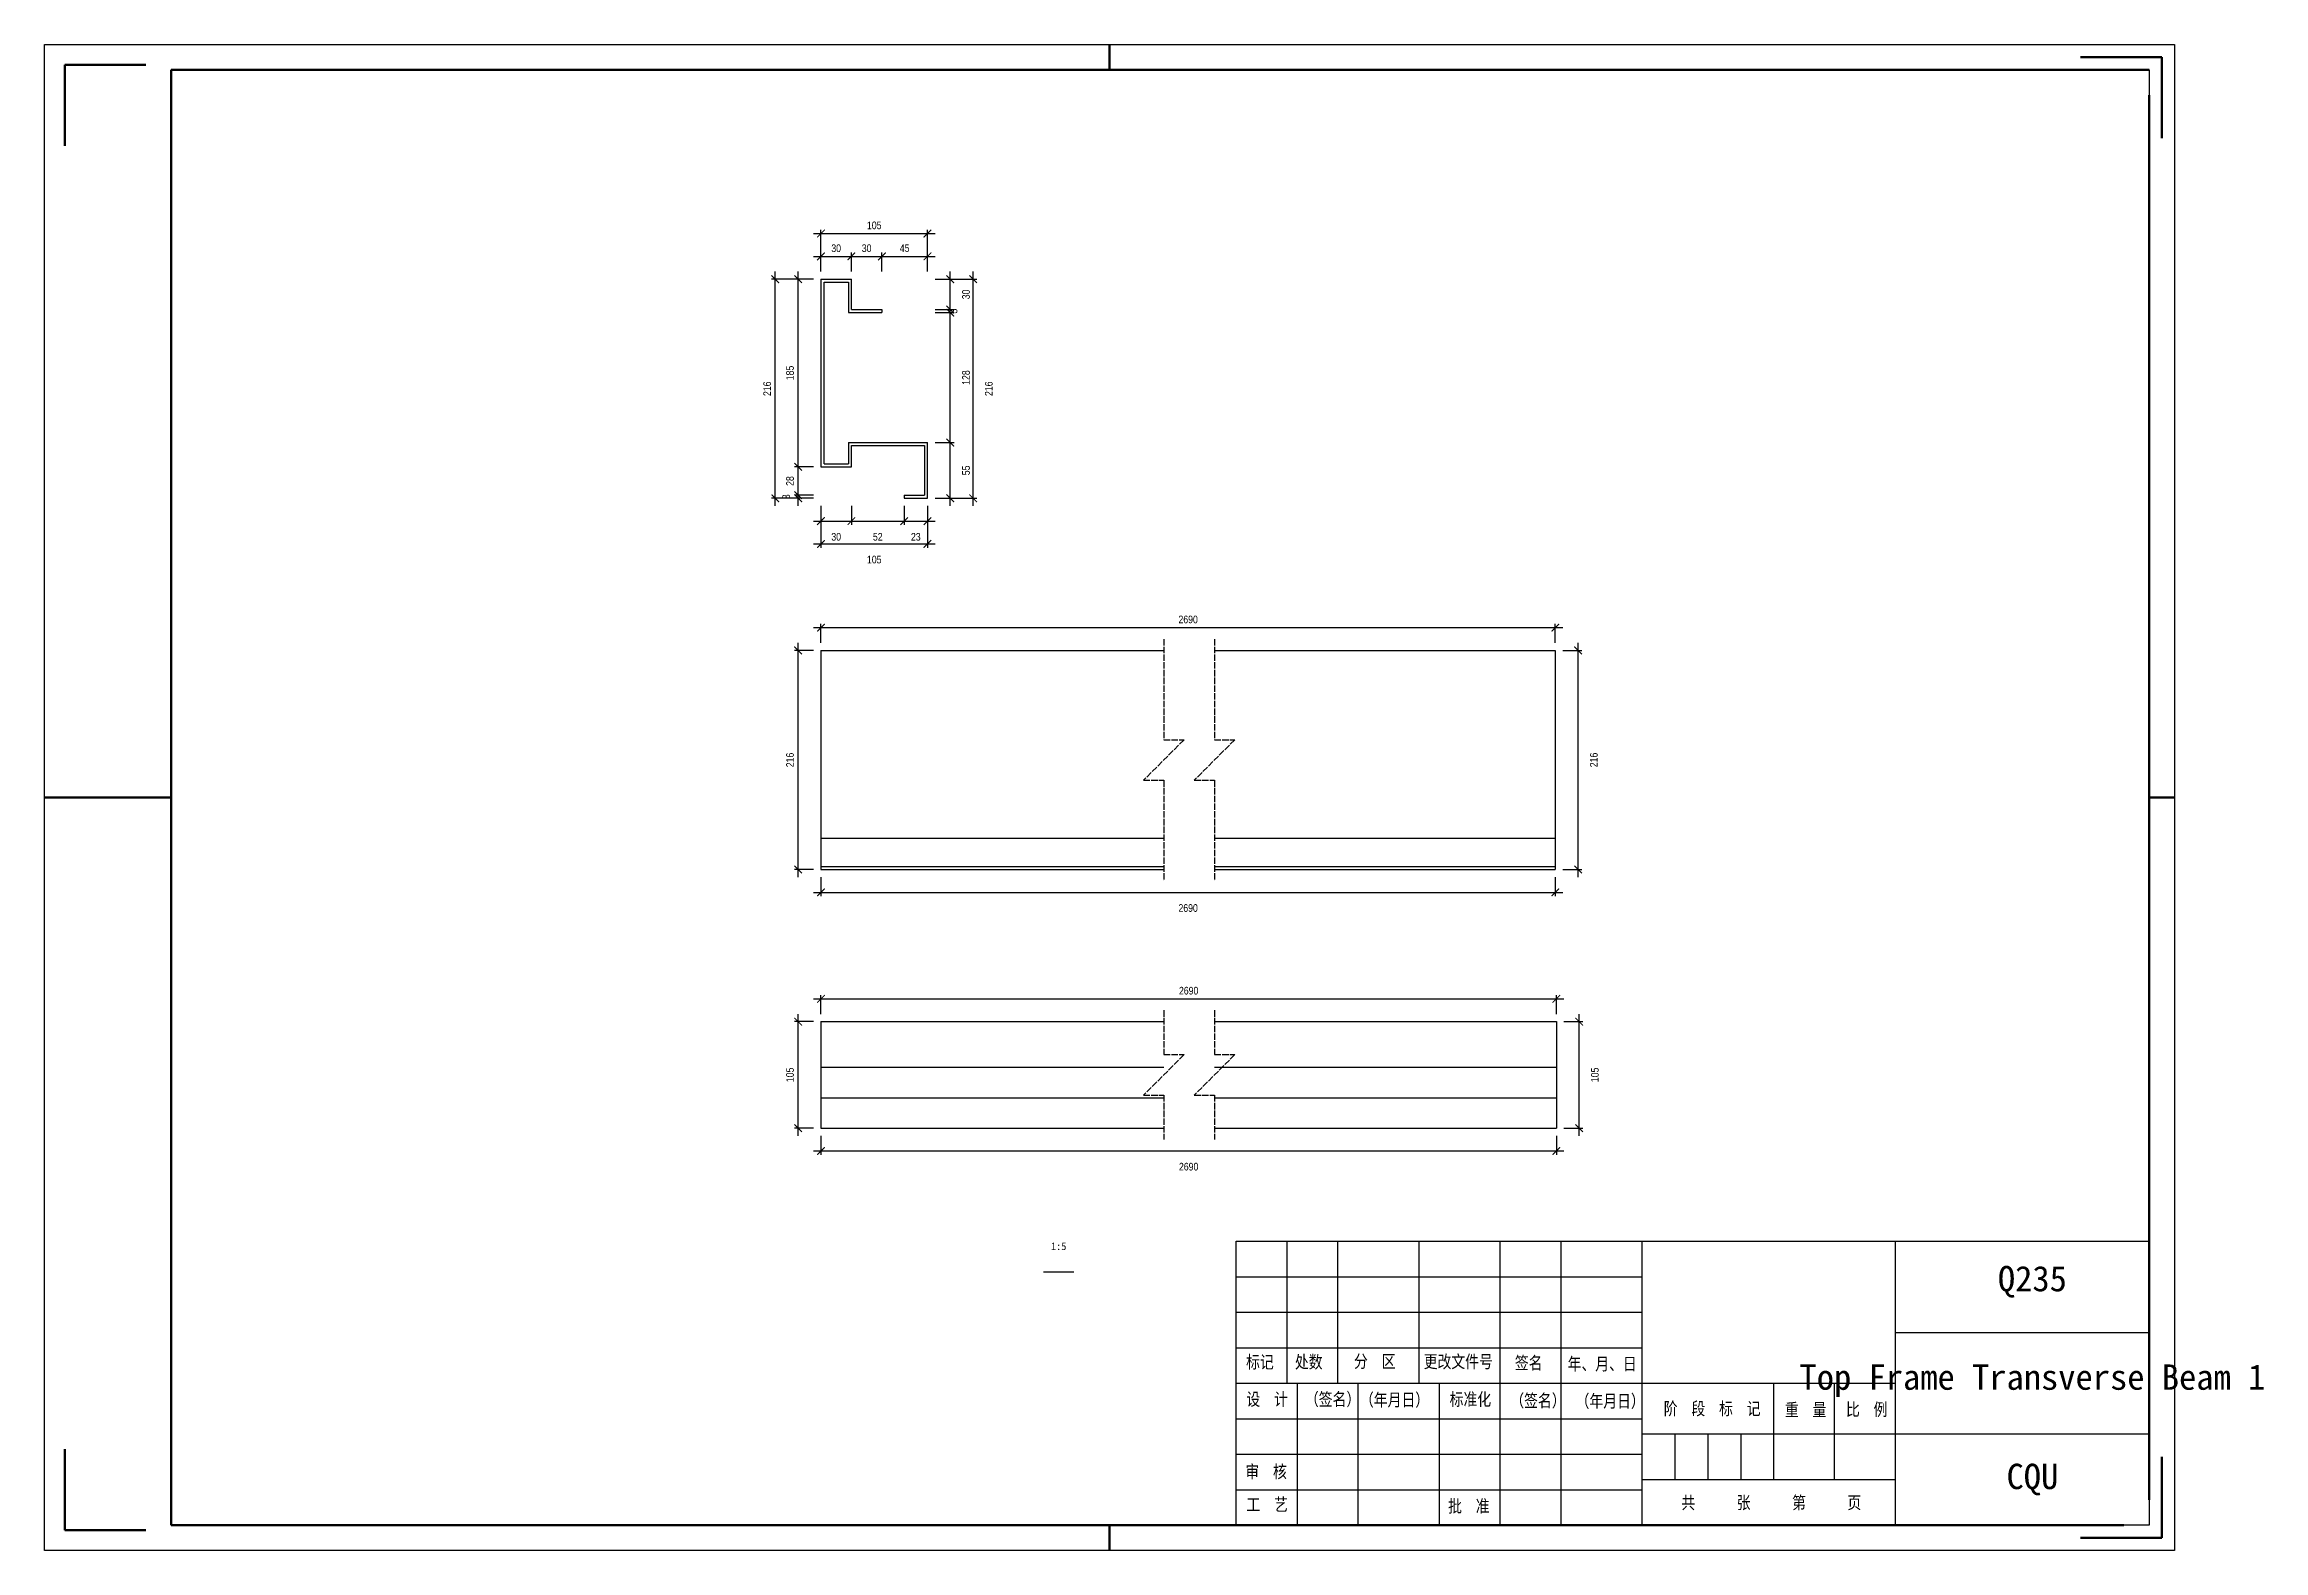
# Model space of a CAD drawing. Header units: millimetres. Extents: x 0 to 1925, y 0 to 4345.
# Drawn here: x 0 to 437.6, y 2202 to 2499 of the extents above; entities that cross this region are included whole.
import ezdxf

# ---------------------------------------------------------------- set-up
doc = ezdxf.new("R2010")
doc.units = ezdxf.units.MM
doc.linetypes.add('DASHED', pattern=[1.524, 1.27, -0.254])
doc.layers.add('总内框线', color=7, linetype='Continuous', lineweight=50)
doc.layers.add('总外框线', color=7, linetype='Continuous', lineweight=30)
doc.styles.add('OpenSansCondensed-Light', font='OpenSansCondensed-Light.ttf')
doc.styles.add('陈杰（2）', font='gbenor.shx', dxfattribs={"width": 0.8, "bigfont": 'gbcbig.shx'})
doc.dimstyles.new('EZDXF', dxfattribs={"dimtxt": 0.25, "dimasz": 0.175, "dimexe": 0.375, "dimexo": 0.125, "dimgap": 0.1, "dimtad": 1, "dimlfac": 100, "dimzin": 12, "dimdsep": 46, "dimtxsty": 'OpenSansCondensed-Light', "dimblk": 'ARCHTICK', "dimcen": 2.5, "dimazin": 3, "dimtfac": 0.5, "dimtmove": 2, "dimatfit": 3, "dimarcsym": 0})

msp = doc.modelspace()

# ---------------------------------------------------------------- texts
at = {"attachment_point": 5}
for s, insert, char_height in [('1:5', (200, 2262), 1.5), ('Q235', (392, 2255), 5), ('Top Frame Transverse Beam 1', (392, 2235.5), 5), ('CQU', (392, 2216), 5)]:
    msp.add_mtext(s, dxfattribs=dict(at, insert=insert, char_height=char_height))
at = {"char_height": 2.5, "width": 93.0192856, "attachment_point": 1, "style": '陈杰（2）'}
for s, insert in [('{\\fSimSun|b0|i0|c134|p2;标记}', (236.95482, 2240.44053)), ('{\\fSimSun|b0|i0|c134|p2;处数}', (246.57596, 2240.45543)), ('{\\fSimSun|b0|i0|c134|p2;分\u3000区}', (258.23692, 2240.57959)), ('{\\fSimSun|b0|i0|c134|p2;更改文件号}', (271.97169, 2240.52496)), ('{\\fSimSun|b0|i0|c134|p2;签名}', (289.95608, 2240.2667)), ('{\\fSimSun|b0|i0|c134|p2;年、月、日}', (300.35064, 2240.07301)), ('{\\fSimSun|b0|i0|c134|p2;设\u3000计}', (237.01432, 2233.10007)), ('{\\fSimSun|b0|i0|c134|p2;（签名）}', (248.55629, 2233.10007)), ('{\\fSimSun|b0|i0|c134|p2;\u3000（年月日）}', (256.68156, 2232.98584)), ('{\\fSimSun|b0|i0|c134|p2;标准化}', (277.08823, 2233.08517)), ('{\\fSimSun|b0|i0|c134|p2;（签名）}', (289.05516, 2232.83685)), ('{\\fSimSun|b0|i0|c134|p2;（年月日）}', (301.923, 2232.73752)), ('{\\fSimSun|b0|i0|c134|p2;阶\u3000段\u3000标\u3000记}', (319.30395, 2231.25254)), ('{\\fSimSun|b0|i0|c134|p2;重\u3000量}', (343.18681, 2231.02408)), ('{\\fSimSun|b0|i0|c134|p2;比\u3000例}', (355.23873, 2231.09361)), ('{\\fSimSun|b0|i0|c134|p2;审\u3000核}', (236.81034, 2218.83138)), ('{\\fSimSun|b0|i0|c134|p2;工\u3000艺}', (237.01432, 2212.34515)), ('{\\fSimSun|b0|i0|c134|p2;批\u3000准}', (276.78226, 2212.0273)), ('{\\fSimSun|b0|i0|c134|p2;共\u3000\u3000\u3000张\u3000\u3000\u3000第\u3000\u3000\u3000页}', (322.79713, 2212.72757))]:
    msp.add_mtext(s, dxfattribs=dict(at, insert=insert))

# ---------------------------------------------------------------- blocks, each defined once
blk = doc.blocks.new('_ARCHTICK')
at = {"color": 0, "linetype": 'ByBlock', "const_width": 0.15}
blk.add_lwpolyline([(-0.5, -0.5), (0.5, 0.5)], dxfattribs=at)

# ---------------------------------------------------------------- dimensions: what is measured, and where the dimension line sits
for base, p1, p2, location, text, override in [((153.12901, 2461.7), (153.12901, 2452.7), (174.12901, 2452.7), (163.62901, 2463.3), '105', {"dimtxt": 1.5, "dimasz": 1.5, "dimexe": 0.75, "dimexo": 1.5, "dimtad": 1, "dimlfac": 5, "dimblk": 'ARCHTICK', "dimsah": 0, "dimtsz": 0, "dimdle": 1.5, "dimtmove": 2}), ((153.12901, 2400.5), (153.12901, 2409.5), (174.12901, 2409.5), (163.62901, 2397.4), '105', {"dimtxt": 1.5, "dimasz": 1.5, "dimexe": 0.75, "dimexo": 1.5, "dimtad": 4, "dimlfac": 5, "dimblk": 'ARCHTICK', "dimsah": 0, "dimtsz": 0, "dimdle": 1.5, "dimtmove": 2}), ((153.12901, 2384), (153.12901, 2379.5), (297.92901, 2379.5), (225.52901, 2385.6), '2690', {"dimtxt": 1.5, "dimasz": 1.5, "dimexe": 0.75, "dimexo": 1.5, "dimtad": 1, "dimlfac": 5, "dimblk": 'ARCHTICK', "dimsah": 0, "dimtsz": 0, "dimdle": 1.5, "dimtmove": 2}), ((153.12901, 2331.8), (153.12901, 2336.3), (297.92901, 2336.3), (225.52901, 2328.7), '2690', {"dimtxt": 1.5, "dimasz": 1.5, "dimexe": 0.75, "dimexo": 1.5, "dimtad": 4, "dimlfac": 5, "dimblk": 'ARCHTICK', "dimsah": 0, "dimtsz": 0, "dimdle": 1.5, "dimtmove": 2}), ((153.12901, 2310.8), (153.12901, 2306.3), (298.12901, 2306.3), (225.62901, 2312.4), '2690', {"dimtxt": 1.5, "dimasz": 1.5, "dimexe": 0.75, "dimexo": 1.5, "dimtad": 1, "dimlfac": 5, "dimblk": 'ARCHTICK', "dimsah": 0, "dimtsz": 0, "dimdle": 1.5, "dimtmove": 2}), ((153.12901, 2280.8), (153.12901, 2285.3), (298.12901, 2285.3), (225.62901, 2277.7), '2690', {"dimtxt": 1.5, "dimasz": 1.5, "dimexe": 0.75, "dimexo": 1.5, "dimtad": 4, "dimlfac": 5, "dimblk": 'ARCHTICK', "dimsah": 0, "dimtsz": 0, "dimdle": 1.5, "dimtmove": 2})]:
    msp.add_linear_dim(base=base, p1=p1, p2=p2, location=location, text=text, dimstyle='EZDXF', override=override).render()
for base, p1, p2, location, override in [((153.12901, 2457.2), (153.12901, 2452.7), (159.12901, 2452.7), (156.12901, 2458.8), {"dimtxt": 1.5, "dimasz": 1.5, "dimexe": 0.75, "dimexo": 1.5, "dimtad": 1, "dimlfac": 5, "dimblk": 'ARCHTICK', "dimsah": 0, "dimtsz": 0, "dimdle": 1.5, "dimtmove": 2}), ((159.12901, 2457.2), (159.12901, 2452.7), (165.12901, 2452.7), (162.12901, 2458.8), {"dimtxt": 1.5, "dimasz": 1.5, "dimexe": 0.75, "dimexo": 1.5, "dimtad": 1, "dimlfac": 5, "dimblk": 'ARCHTICK', "dimsah": 0, "dimtsz": 0, "dimdle": 1.5, "dimtmove": 2}), ((165.12901, 2457.2), (165.12901, 2452.7), (174.12901, 2452.7), (169.62901, 2458.8), {"dimtxt": 1.5, "dimasz": 1.5, "dimexe": 0.75, "dimexo": 1.5, "dimtad": 1, "dimlfac": 5, "dimblk": 'ARCHTICK', "dimsah": 0, "dimtsz": 0, "dimdle": 1.5, "dimtmove": 2}), ((153.12901, 2405), (153.12901, 2409.5), (159.12901, 2409.5), (156.12901, 2401.9), {"dimtxt": 1.5, "dimasz": 1.5, "dimexe": 0.75, "dimexo": 1.5, "dimtad": 4, "dimlfac": 5, "dimblk": 'ARCHTICK', "dimsah": 0, "dimtsz": 0, "dimdle": 1.5, "dimtmove": 2}), ((159.12901, 2405), (159.12901, 2409.5), (169.52901, 2409.5), (164.32901, 2401.9), {"dimtxt": 1.5, "dimasz": 1.5, "dimexe": 0.75, "dimexo": 1.5, "dimtad": 4, "dimlfac": 5, "dimblk": 'ARCHTICK', "dimsah": 0, "dimtsz": 0, "dimdle": 1.5, "dimtmove": 2}), ((169.52901, 2405), (169.52901, 2409.5), (174.12901, 2409.5), (171.82901, 2401.9), {"dimtxt": 1.5, "dimasz": 1.5, "dimexe": 0.75, "dimexo": 1.5, "dimtad": 4, "dimlfac": 5, "dimblk": 'ARCHTICK', "dimsah": 0, "dimtsz": 0, "dimdle": 1.5, "dimtmove": 2})]:
    msp.add_linear_dim(base=base, p1=p1, p2=p2, location=location, dimstyle='EZDXF', override=override).render()
for base, p1, p2, location, text, override in [((144.12901, 2409.5), (153.12901, 2409.5), (153.12901, 2452.7), (142.52901, 2431.1), '216', {"dimtxt": 1.5, "dimasz": 1.5, "dimexe": 0.75, "dimexo": 1.5, "dimtad": 1, "dimlfac": 5, "dimblk": 'ARCHTICK', "dimsah": 0, "dimtsz": 0, "dimdle": 1.5, "dimtmove": 2}), ((183.12901, 2409.5), (174.12901, 2409.5), (174.12901, 2452.7), (186.22901, 2431.1), '216', {"dimtxt": 1.5, "dimasz": 1.5, "dimexe": 0.75, "dimexo": 1.5, "dimtad": 4, "dimlfac": 5, "dimblk": 'ARCHTICK', "dimsah": 0, "dimtsz": 0, "dimdle": 1.5, "dimtmove": 2}), ((148.62901, 2336.3), (153.12901, 2336.3), (153.12901, 2379.5), (147.02901, 2357.9), '216', {"dimtxt": 1.5, "dimasz": 1.5, "dimexe": 0.75, "dimexo": 1.5, "dimtad": 1, "dimlfac": 5, "dimblk": 'ARCHTICK', "dimsah": 0, "dimtsz": 0, "dimdle": 1.5, "dimtmove": 2}), ((302.42901, 2336.3), (297.92901, 2336.3), (297.92901, 2379.5), (305.52901, 2357.9), '216', {"dimtxt": 1.5, "dimasz": 1.5, "dimexe": 0.75, "dimexo": 1.5, "dimtad": 4, "dimlfac": 5, "dimblk": 'ARCHTICK', "dimsah": 0, "dimtsz": 0, "dimdle": 1.5, "dimtmove": 2}), ((148.62901, 2285.3), (153.12901, 2285.3), (153.12901, 2306.3), (147.02901, 2295.8), '105', {"dimtxt": 1.5, "dimasz": 1.5, "dimexe": 0.75, "dimexo": 1.5, "dimtad": 1, "dimlfac": 5, "dimblk": 'ARCHTICK', "dimsah": 0, "dimtsz": 0, "dimdle": 1.5, "dimtmove": 2}), ((302.62901, 2285.3), (298.12901, 2285.3), (298.12901, 2306.3), (305.72901, 2295.8), '105', {"dimtxt": 1.5, "dimasz": 1.5, "dimexe": 0.75, "dimexo": 1.5, "dimtad": 4, "dimlfac": 5, "dimblk": 'ARCHTICK', "dimsah": 0, "dimtsz": 0, "dimdle": 1.5, "dimtmove": 2})]:
    msp.add_linear_dim(base=base, p1=p1, p2=p2, angle=90, location=location, text=text, dimstyle='EZDXF', override=override).render()
for base, p1, p2, location, override in [((148.62901, 2415.7), (153.12901, 2415.7), (153.12901, 2452.7), (147.02901, 2434.2), {"dimtxt": 1.5, "dimasz": 1.5, "dimexe": 0.75, "dimexo": 1.5, "dimtad": 1, "dimlfac": 5, "dimblk": 'ARCHTICK', "dimsah": 0, "dimtsz": 0, "dimdle": 1.5, "dimtmove": 2}), ((178.62901, 2446.7), (174.12901, 2446.7), (174.12901, 2452.7), (181.72901, 2449.7), {"dimtxt": 1.5, "dimasz": 1.5, "dimexe": 0.75, "dimexo": 1.5, "dimtad": 4, "dimlfac": 5, "dimblk": 'ARCHTICK', "dimsah": 0, "dimtsz": 0, "dimdle": 1.5, "dimtmove": 2}), ((178.62901, 2446.1), (174.12901, 2446.1), (174.12901, 2446.7), (179.27901, 2446.4), {"dimtxt": 1.5, "dimasz": 1.5, "dimexe": 0.75, "dimexo": 1.5, "dimtad": 4, "dimlfac": 5, "dimblk": 'ARCHTICK', "dimsah": 0, "dimtsz": 0, "dimdle": 1.5, "dimtmove": 2}), ((178.62901, 2420.5), (174.12901, 2420.5), (174.12901, 2446.1), (181.72901, 2433.3), {"dimtxt": 1.5, "dimasz": 1.5, "dimexe": 0.75, "dimexo": 1.5, "dimtad": 4, "dimlfac": 5, "dimblk": 'ARCHTICK', "dimsah": 0, "dimtsz": 0, "dimdle": 1.5, "dimtmove": 2}), ((178.62901, 2409.5), (174.12901, 2409.5), (174.12901, 2420.5), (181.72901, 2415), {"dimtxt": 1.5, "dimasz": 1.5, "dimexe": 0.75, "dimexo": 1.5, "dimtad": 4, "dimlfac": 5, "dimblk": 'ARCHTICK', "dimsah": 0, "dimtsz": 0, "dimdle": 1.5, "dimtmove": 2}), ((148.62901, 2410.1), (153.12901, 2410.1), (153.12901, 2415.7), (147.02901, 2412.9), {"dimtxt": 1.5, "dimasz": 1.5, "dimexe": 0.75, "dimexo": 1.5, "dimtad": 1, "dimlfac": 5, "dimblk": 'ARCHTICK', "dimsah": 0, "dimtsz": 0, "dimdle": 1.5, "dimtmove": 2}), ((148.62901, 2409.5), (153.12901, 2409.5), (153.12901, 2410.1), (146.27901, 2409.8), {"dimtxt": 1.5, "dimasz": 1.5, "dimexe": 0.75, "dimexo": 1.5, "dimtad": 1, "dimlfac": 5, "dimblk": 'ARCHTICK', "dimsah": 0, "dimtsz": 0, "dimdle": 1.5, "dimtmove": 2})]:
    msp.add_linear_dim(base=base, p1=p1, p2=p2, angle=90, location=location, dimstyle='EZDXF', override=override).render()

# ---------------------------------------------------------------- linework, layer by layer
for p, q in [((415, 2494), (415, 2309)), ((153.12901, 2452.7), (159.12901, 2452.7)), ((153.12901, 2452.7), (153.12901, 2415.7)), ((153.72901, 2452.1), (158.52901, 2452.1)), ((153.72901, 2416.3), (153.72901, 2452.1)), ((158.52901, 2452.1), (158.52901, 2446.1)), ((159.12901, 2446.7), (159.12901, 2452.7)), ((159.12901, 2446.7), (165.12901, 2446.7)), ((165.12901, 2446.7), (165.12901, 2446.1)), ((158.52901, 2446.1), (165.12901, 2446.1)), ((158.52901, 2420.5), (174.12901, 2420.5)), ((158.52901, 2420.5), (158.52901, 2416.3)), ((159.12901, 2419.9), (173.52901, 2419.9)), ((159.12901, 2415.7), (159.12901, 2419.9)), ((173.52901, 2419.9), (173.52901, 2410.1)), ((174.12901, 2409.5), (174.12901, 2420.5)), ((153.12901, 2415.7), (159.12901, 2415.7)), ((153.72901, 2416.3), (158.52901, 2416.3)), ((169.52901, 2410.1), (173.52901, 2410.1)), ((169.52901, 2410.1), (169.52901, 2409.5)), ((169.52901, 2409.5), (174.12901, 2409.5)), ((153.12901, 2379.5), (220.72901, 2379.5)), ((153.12901, 2379.5), (153.12901, 2342.5)), ((230.72901, 2379.5), (297.92901, 2379.5)), ((297.92901, 2379.5), (297.92901, 2342.5)), ((153.12901, 2342.5), (220.72901, 2342.5)), ((153.12901, 2342.5), (153.12901, 2336.9)), ((230.72901, 2342.5), (297.92901, 2342.5)), ((297.92901, 2342.5), (297.92901, 2336.9)), ((153.12901, 2336.9), (220.72901, 2336.9)), ((153.12901, 2336.9), (153.12901, 2336.3)), ((230.72901, 2336.9), (297.92901, 2336.9)), ((297.92901, 2336.9), (297.92901, 2336.3)), ((153.12901, 2336.3), (220.72901, 2336.3)), ((230.72901, 2336.3), (297.92901, 2336.3)), ((153.12901, 2306.3), (220.72901, 2306.3)), ((153.12901, 2306.3), (153.12901, 2297.3)), ((230.72901, 2306.3), (298.12901, 2306.3)), ((298.12901, 2306.3), (298.12901, 2297.3)), ((153.12901, 2297.3), (220.72901, 2297.3)), ((153.12901, 2297.3), (153.12901, 2291.3)), ((230.72901, 2297.3), (298.12901, 2297.3)), ((298.12901, 2297.3), (298.12901, 2291.3)), ((153.12901, 2291.3), (220.72901, 2291.3)), ((153.12901, 2291.3), (153.12901, 2285.3)), ((230.72901, 2291.3), (298.12901, 2291.3)), ((298.12901, 2291.3), (298.12901, 2285.3)), ((153.12901, 2285.3), (220.72901, 2285.3)), ((230.72901, 2285.3), (298.12901, 2285.3)), ((235, 2263), (415, 2263)), ((235, 2207), (235, 2263)), ((245, 2263), (245, 2235)), ((255, 2263), (255, 2235)), ((271, 2263), (271, 2235)), ((287, 2263), (287, 2235)), ((299, 2263), (299, 2207)), ((315, 2263), (315, 2207)), ((365, 2207), (365, 2263)), ((415, 2263), (415, 2207)), ((197, 2257), (203, 2257)), ((235, 2256), (315, 2256)), ((235, 2249), (315, 2249)), ((365, 2245), (415, 2245)), ((235, 2242), (315, 2242)), ((235, 2235), (365, 2235)), ((247, 2235), (247, 2207)), ((259, 2235), (259, 2207)), ((275, 2235), (275, 2207)), ((287, 2235), (287, 2207)), ((341, 2216), (341, 2235)), ((353, 2216), (353, 2235)), ((235, 2228), (315, 2228)), ((315, 2225), (365, 2225)), ((321.5, 2225), (321.5, 2216)), ((328, 2225), (328, 2216)), ((334.5, 2225), (334.5, 2216)), ((365, 2225), (415, 2225)), ((235, 2221), (315, 2221)), ((315, 2216), (365, 2216)), ((235, 2214), (315, 2214)), ((415, 2207), (235, 2207))]:
    msp.add_line(p, q)
at = {"linetype": 'DASHED'}
for p, q in [((220.72901, 2381.75), (220.72901, 2361.9)), ((230.72901, 2381.75), (230.72901, 2361.9)), ((224.72901, 2361.9), (216.72901, 2353.9)), ((220.72901, 2361.9), (224.72901, 2361.9)), ((234.72901, 2361.9), (226.72901, 2353.9)), ((230.72901, 2361.9), (234.72901, 2361.9)), ((216.72901, 2353.9), (220.72901, 2353.9)), ((220.72901, 2353.9), (220.72901, 2334.05)), ((226.72901, 2353.9), (230.72901, 2353.9)), ((230.72901, 2353.9), (230.72901, 2334.05)), ((220.72901, 2308.55), (220.72901, 2299.8)), ((230.72901, 2308.55), (230.72901, 2299.8)), ((224.72901, 2299.8), (216.72901, 2291.8)), ((220.72901, 2299.8), (224.72901, 2299.8)), ((234.72901, 2299.8), (226.72901, 2291.8)), ((230.72901, 2299.8), (234.72901, 2299.8)), ((216.72901, 2291.8), (220.72901, 2291.8)), ((220.72901, 2291.8), (220.72901, 2283.05)), ((226.72901, 2291.8), (230.72901, 2291.8)), ((230.72901, 2291.8), (230.72901, 2283.05))]:
    msp.add_line(p, q, dxfattribs=at)
at = {"layer": '总内框线'}
for p, q in [((210, 2494), (210, 2499)), ((4, 2495), (4, 2479)), ((4, 2495), (20, 2495)), ((417.5, 2496.5), (401.5, 2496.5)), ((417.5, 2496.5), (417.5, 2480.5)), ((25, 2207), (25, 2494)), ((25, 2494), (415, 2494)), ((415, 2489), (415, 2212)), ((0, 2350.5), (25, 2350.5)), ((415, 2350.5), (420, 2350.5)), ((4, 2206), (4, 2222)), ((417.5, 2204.5), (417.5, 2220.5)), ((4, 2206), (20, 2206)), ((410, 2207), (25, 2207)), ((210, 2202), (210, 2207)), ((417.5, 2204.5), (401.5, 2204.5))]:
    msp.add_line(p, q, dxfattribs=at)
at = {"layer": '总外框线'}
for p, q in [((0, 2202), (0, 2499)), ((0, 2499), (420, 2499)), ((420, 2499), (420, 2202)), ((420, 2202), (0, 2202))]:
    msp.add_line(p, q, dxfattribs=at)

msp.set_redraw_order([(e.dxf.handle, doc.entitydb.next_handle()) for e in msp.query("TEXT MTEXT ATTDEF DIMENSION ARC_DIMENSION")])  # texts and dimensions are drawn at this point

doc.saveas('drawing.dxf')
